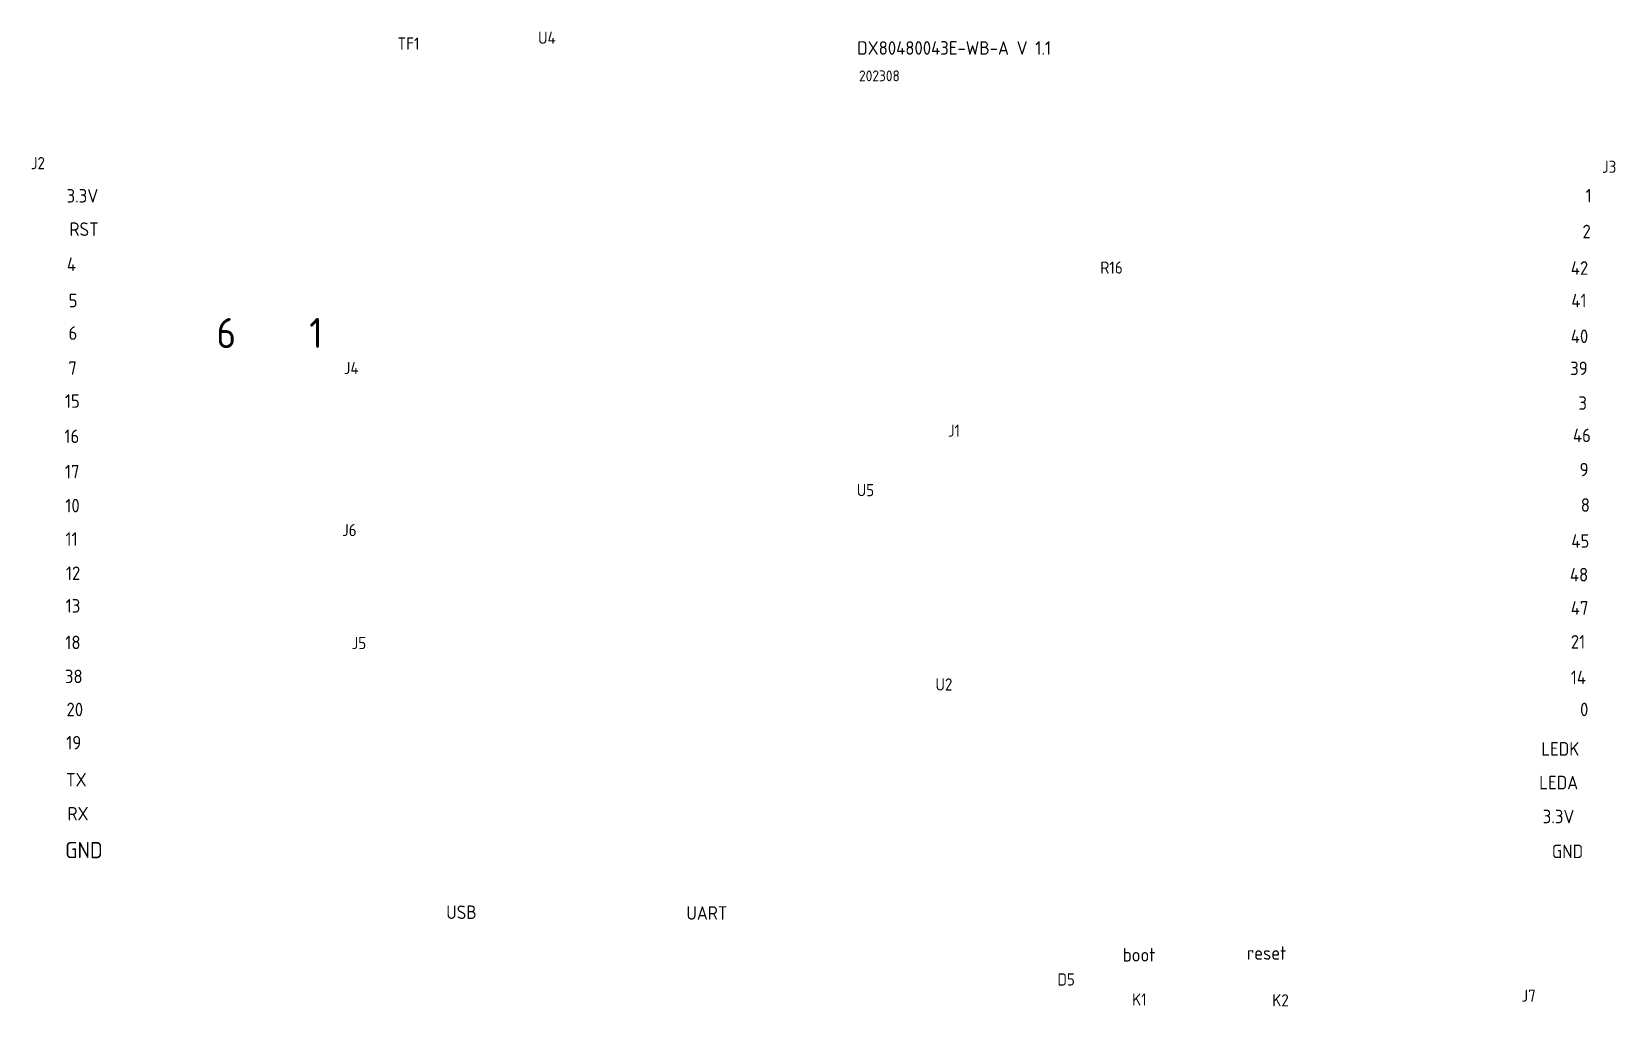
# Model space of a CAD drawing. Header units: millimetres. Extents: x 3623 to 6062, y 1175 to 2021.
# Drawn here: x 5637.4 to 5754.5, y 1327.8 to 1399.8 of the extents above; entities that cross this region are included whole.
import ezdxf

# ---------------------------------------------------------------- set-up
doc = ezdxf.new("R2010")
doc.units = ezdxf.units.MM
doc.header["$LTSCALE"] = 0.1
doc.layers.add('FPC', color=11, linetype='Continuous')
doc.layers.add('TOPOVERLAY', color=2, linetype='Continuous')
doc.styles.get("Standard").update_dxf_attribs({"font": 'isocp2.shx', "bigfont": 'AllInOneBig.shx'})

msp = doc.modelspace()

# ---------------------------------------------------------------- texts
at = {"layer": 'FPC', "color": 4, "char_height": 2.227, "width": 1.25861, "attachment_point": 9}
for s, insert in [('6', (5652.516, 1376.443)), ('1', (5658.922, 1376.451))]:
    msp.add_mtext(s, dxfattribs=dict(at, insert=insert))
at = {"layer": 'TOPOVERLAY'}
for s, height, p in [('TF1', 0.9, (5664.448, 1398.508)), ('U4', 0.9, (5674.832, 1398.934)), ('DX80480043E-WB-A V 1.1', 1, (5698.418, 1398.132)), ('202308', 0.8, (5698.555, 1396.171)), ('J2', 0.9, (5637.348, 1389.669)), ('J3', 0.9, (5753.467, 1389.399)), ('3.3V', 1, (5639.988, 1387.2)), ('1', 1, (5752.261, 1387.22)), ('RST', 1, (5640.201, 1384.736)), ('2', 1, (5752.022, 1384.563)), ('4', 1, (5640.008, 1382.14)), ('R16', 0.9, (5716.386, 1381.947)), ('42', 1, (5751.159, 1381.861)), ('5', 1, (5640.14, 1379.458)), ('41', 1, (5751.199, 1379.458)), ('6', 1, (5640.13, 1377.055)), ('40', 1, (5751.159, 1376.816)), ('7', 1, (5640.115, 1374.459)), ('J4', 0.9, (5660.475, 1374.52)), ('39', 1, (5751.113, 1374.444)), ('15', 1, (5639.861, 1372.031)), ('3', 1, (5751.722, 1371.883)), ('J1', 0.9, (5705.124, 1369.887)), ('16', 1, (5639.825, 1369.425)), ('46', 1, (5751.316, 1369.491)), ('17', 1, (5639.861, 1366.809)), ('9', 1, (5751.809, 1366.961)), ('U5', 0.9, (5698.388, 1365.493)), ('10', 1, (5639.891, 1364.299)), ('8', 1, (5751.895, 1364.34)), ('11', 1, (5639.901, 1361.83)), ('J6', 0.9, (5660.348, 1362.541)), ('45', 1, (5751.199, 1361.683)), ('12', 1, (5639.937, 1359.3)), ('48', 1, (5751.093, 1359.194)), ('13', 1, (5639.922, 1356.887)), ('47', 1, (5751.159, 1356.735)), ('18', 1, (5639.891, 1354.185)), ('J5', 0.9, (5661.055, 1354.185)), ('21', 1, (5751.159, 1354.225)), ('38', 1, (5639.861, 1351.67)), ('U2', 0.9, (5704.206, 1351.127)), ('14', 1, (5751.159, 1351.599)), ('20', 1, (5639.978, 1349.227)), ('0', 1, (5751.844, 1349.227)), ('19', 1, (5639.957, 1346.768)), ('LEDK', 1, (5748.979, 1346.311)), ('TX', 1, (5639.947, 1344.035)), ('LEDA', 1, (5748.827, 1343.822)), ('RX', 1, (5640.054, 1341.525)), ('3.3V', 1, (5749.086, 1341.312)), ('GND', 1.2, (5639.878, 1338.732)), ('GND', 1, (5749.762, 1338.736)), ('USB', 1, (5668.045, 1334.236)), ('UART', 1, (5685.794, 1334.18)), ('boot', 1, (5718.044, 1331.091)), ('reset', 1, (5727.222, 1331.228)), ('D5', 0.9, (5713.223, 1329.318)), ('K1', 0.9, (5718.74, 1327.835)), ('K2', 0.9, (5729.098, 1327.779)), ('J7', 0.9, (5747.515, 1328.117))]:
    msp.add_text(s, height=height, dxfattribs=at).set_placement(p)

doc.saveas('drawing.dxf')
